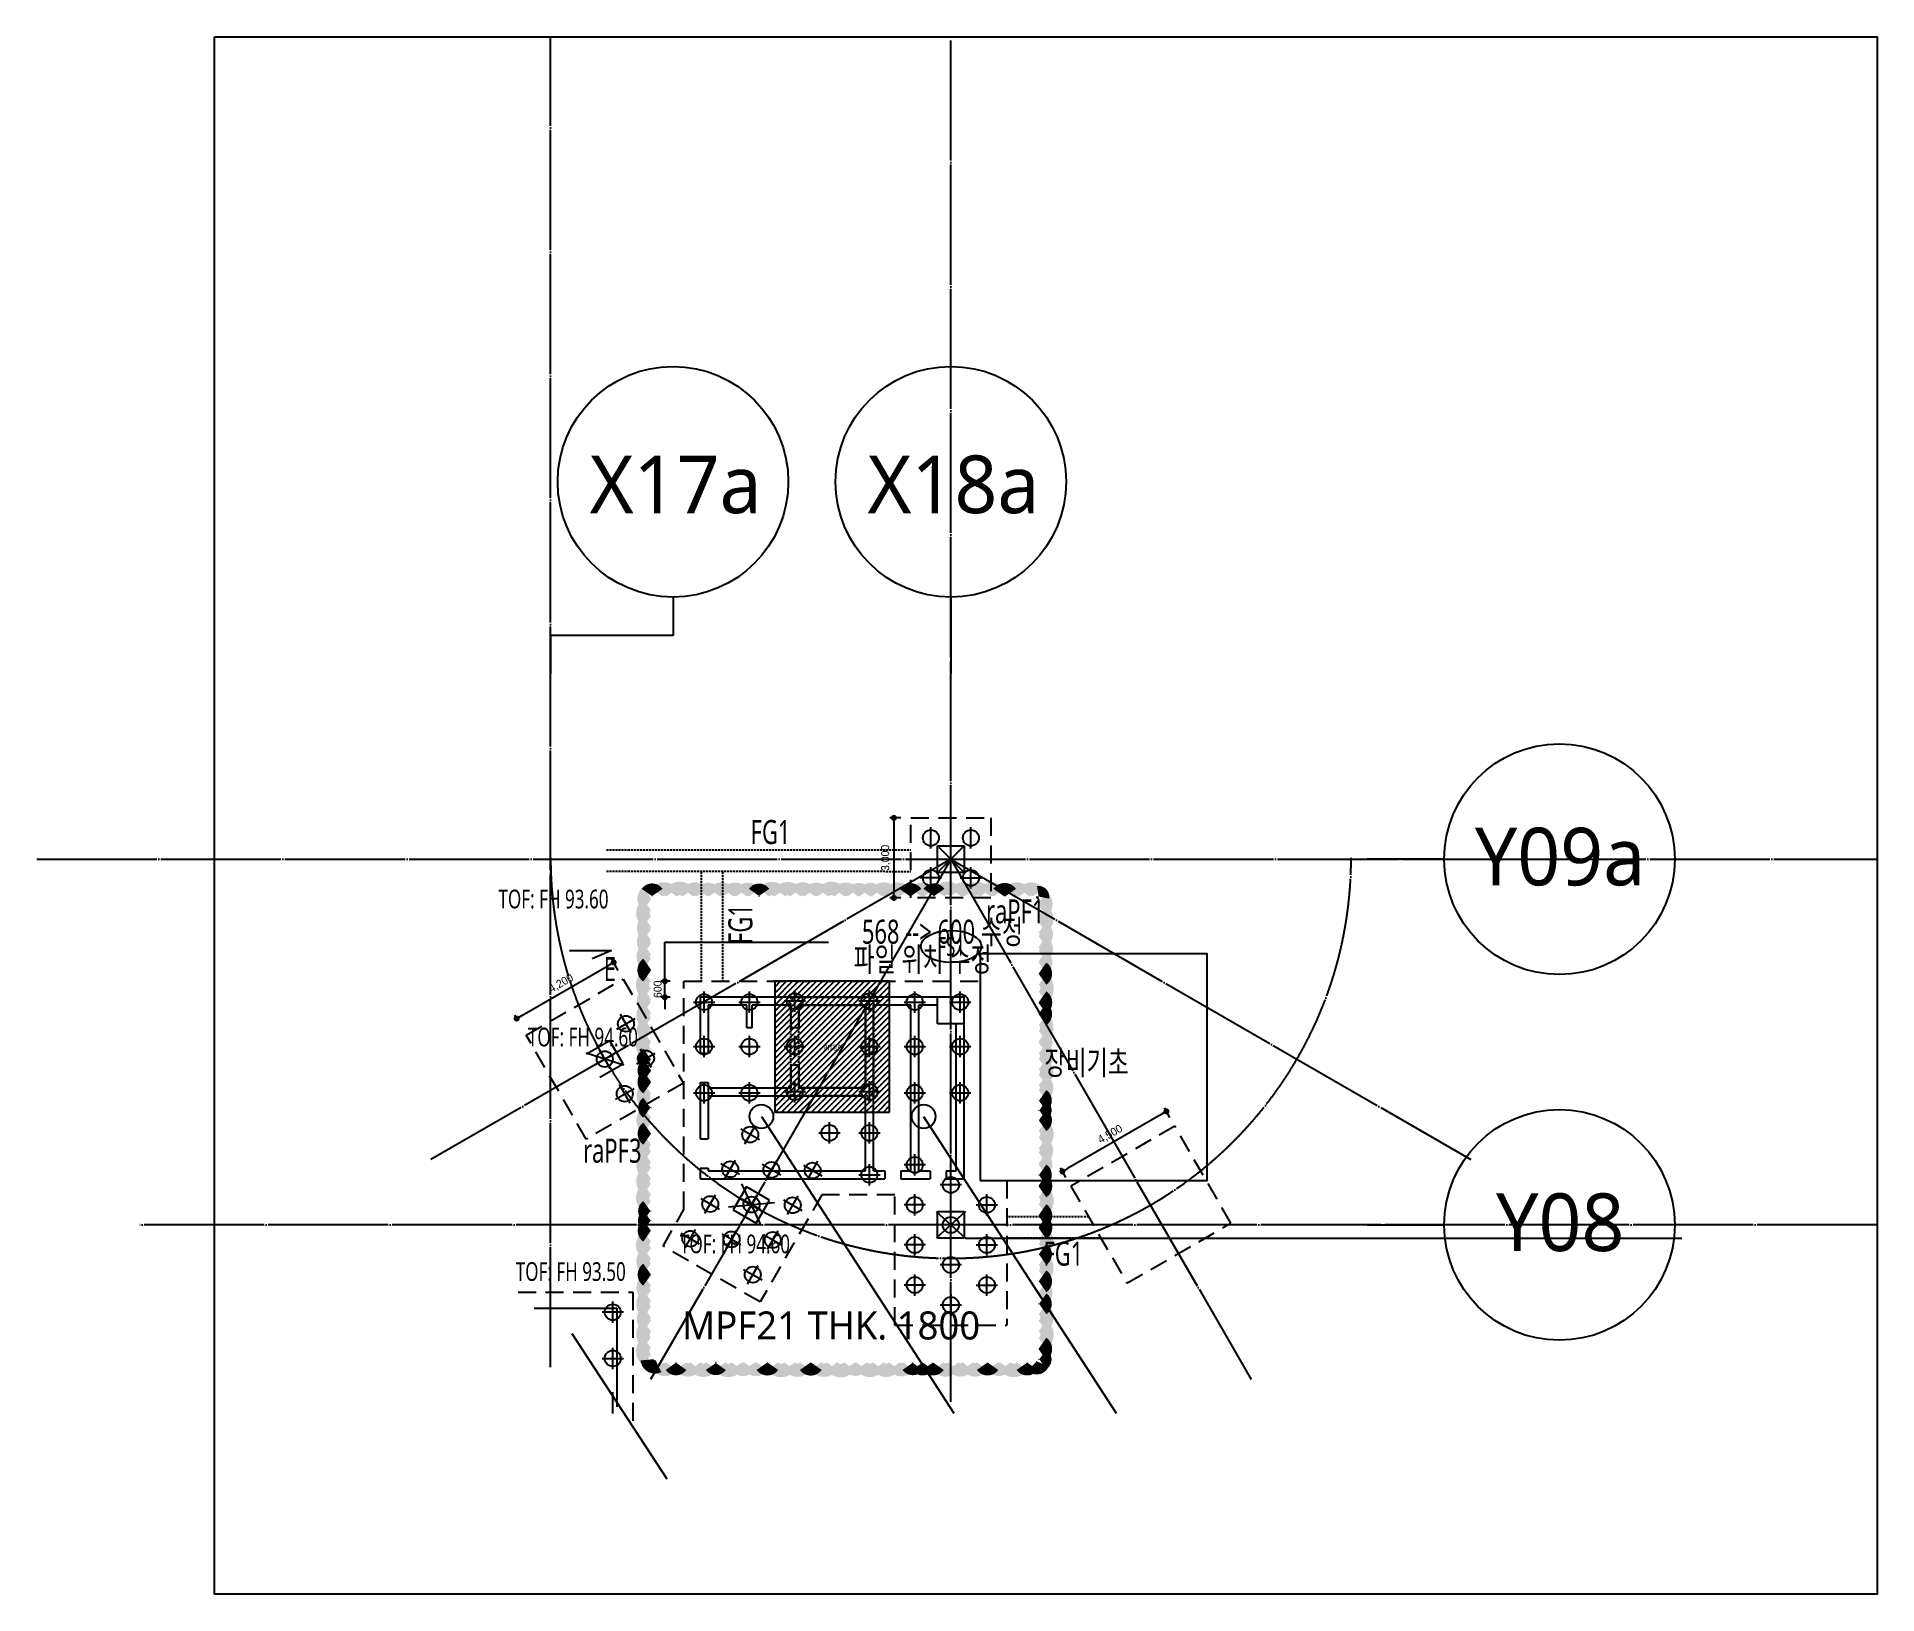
# Model space of a CAD drawing. Header units: millimetres. Extents: x 11948722 to 13111668, y -10771712 to -10232988.
# Drawn here: x 12441256 to 12510225, y -10771712 to -10713368 of the extents above; entities that cross this region are included whole.
import ezdxf
from ezdxf.enums import TextEntityAlignment as Align

# ---------------------------------------------------------------- set-up
doc = ezdxf.new("R2010")
doc.units = ezdxf.units.MM
doc.header["$LTSCALE"] = 150
doc.header["$MEASUREMENT"] = 0
for name, pattern in [('CEN', [6.2, 6, -0.1, 0, -0.1]), ('CONTINOUS', [0]), ('DASHED2', [0.375, 0.25, -0.125]), ('HID', [2.3, 1.5, -0.8]), ('HID2', [4.6, 3, -1.6]), ('XREF-구조평면도-안성 에버게인$0$CEN', [6.2, 6, -0.1, 0, -0.1]), ('XREF-구조평면도-안성 에버게인$0$HIDDEN', [2, 1, -1]), ('XREF-구조평면도-안성 에버게인$0$XREF-구조평면도-안성 에버게인$0$DASHED2', [0.375, 0.25, -0.125]), ('XREF-구조평면도-안성 에버게인$0$XREF-구조평면도-안성 에버게인$0$HIDDEN', [2, 1, -1])]:
    doc.linetypes.add(name, pattern=pattern)
doc.layers.get('0').update_dxf_attribs({"linetype": 'CONTINUOUS'})
doc.layers.get('Defpoints').update_dxf_attribs({"color": 117, "linetype": 'CONTINUOUS'})
doc.layers.add('!!2023-08-17 수정사항', color=80, linetype='CONTINUOUS', plot=False)
for name, color, linetype in [('3TEX', 3, 'CONTINUOUS'), ('__S-CEN', 8, 'CEN'), ('__S_구조체크사항20230112', 111, 'CONTINUOUS'), ('__S_구조체크사항20230116', 101, 'CONTINUOUS'), ('COL', 2, 'CONTINUOUS'), ('F.LINE', 41, 'DASHED2'), ('NOTE', 7, 'CONTINUOUS'), ('PILE', 1, 'CONTINUOUS'), ('x-평면도$0$SYM-2', 7, 'CONTINUOUS'), ('XREF-구조평면도-안성 에버게인$0$3 dim0', 7, 'CONTINUOUS'), ('XREF-구조평면도-안성 에버게인$0$__S-CEN', 8, 'XREF-구조평면도-안성 에버게인$0$CEN'), ('XREF-구조평면도-안성 에버게인$0$__S-G.NAME-RC', 3, 'CONTINUOUS'), ('XREF-구조평면도-안성 에버게인$0$__S_S.NAME-RC', 6, 'CONTINUOUS'), ('XREF-구조평면도-안성 에버게인$0$CNK', 7, 'CONTINUOUS'), ('XREF-구조평면도-안성 에버게인$0$PILE', 1, 'CONTINUOUS'), ('XREF-구조평면도-안성 에버게인$0$XREF-구조평면도-안성 에버게인$0$__S-G.LINE-RC', 222, 'XREF-구조평면도-안성 에버게인$0$XREF-구조평면도-안성 에버게인$0$DASHED2'), ('XREF-구조평면도-안성 에버게인$0$XREF-구조평면도-안성 에버게인$0$■', 144, 'CONTINUOUS'), ('XREF-구조평면도-안성 에버게인$0$XREF-구조평면도-안성 에버게인$0$주철근', 2, 'CONTINUOUS'), ('주철근', 2, 'CONTINUOUS'), ('하부구조체', 171, 'HID2')]:
    doc.layers.add(name, color=color, linetype=linetype)
doc.styles.get("Standard").update_dxf_attribs({"font": 'NanumGothic.ttf'})
doc.styles.add('XREF-구조평면도-안성 에버게인$0$AUDIT_D_190715091641-0', font='')
doc.styles.add('XREF-구조평면도-안성 에버게인$0$Standard', font='')
doc.styles.get('XREF-구조평면도-안성 에버게인$0$AUDIT_D_190715091641-0').set_extended_font_data('Dotum')
doc.styles.get('XREF-구조평면도-안성 에버게인$0$Standard').set_extended_font_data('Dotum')
doc.dimstyles.new('XREF-구조평면도-안성 에버게인$0$scale600', dxfattribs={"dimscale": 600, "dimtxt": 2, "dimasz": 1, "dimexe": 1, "dimexo": 2.5, "dimgap": 0.8, "dimtad": 1, "dimdec": 0, "dimzin": 0, "dimdsep": 46, "dimlunit": 6, "dimtxsty": 'XREF-구조평면도-안성 에버게인$0$AUDIT_D_190715091641-0', "dimblk": 'XREF-구조평면도-안성 에버게인$0$_Dot', "dimcen": 0, "dimdle": 1, "dimclrd": 256, "dimclre": 256, "dimclrt": 3, "dimadec": 0, "dimazin": 0, "dimtfac": 1, "dimtdec": 0, "dimtix": 1, "dimtmove": 2, "dimatfit": 3, "dimldrblk": 'XREF-구조평면도-안성 에버게인$0$_Dot', "dimfxl": 1, "dimtolj": 1, "dimtzin": 0, "dimarcsym": 0})

msp = doc.modelspace()

# ---------------------------------------------------------------- texts
at = {"color": 1, "style": 'XREF-구조평면도-안성 에버게인$0$Standard', "width": 0.7}
msp.add_text('장비기초', height=900, dxfattribs=at).set_placement((12480601.1, -10751789.2), align=Align.MIDDLE)
at = {"layer": '3TEX', "linetype": 'CONTINOUS', "width": 0.7}
for s, p in [('TOF: FH 93.60', (12458558.5, -10745669.3)), ('TOF: FH 94.60', (12459661.3, -10750840.2)), ('TOF: FH 94.60', (12465359.5, -10758589.7)), ('TOF: FH 93.50', (12459204.8, -10759624.2))]:
    msp.add_text(s, height=700, dxfattribs=at).set_placement(p, align=Align.MIDDLE_LEFT)
at = {"layer": '__S_구조체크사항20230112', "linetype": 'CONTINOUS', "width": 0.7}
msp.add_text('PIT평면', height=200, dxfattribs=at).set_placement((12471092.9, -10751231.5), align=Align.MIDDLE)
at = {"layer": '__S_구조체크사항20230116', "color": 1, "width": 0.7}
for s, p in [('568 --> 600 수정', (12475195.3, -10746884.6)), ('파일 위치 수정', (12474450.7, -10747916.1))]:
    msp.add_text(s, height=900, dxfattribs=at).set_placement(p, align=Align.MIDDLE)
at = {"layer": 'NOTE', "color": 140, "width": 0.7}
msp.add_text('raPF1', height=900, dxfattribs=at).set_placement((12477922.2, -10746131.3), align=Align.MIDDLE_CENTER)
at = {"layer": 'NOTE', "color": 6, "width": 0.7}
msp.add_text('raPF3', height=900, dxfattribs=at).set_placement((12462822.1, -10755096.3), align=Align.MIDDLE_CENTER)
at = {"layer": 'NOTE', "color": 1}
msp.add_text('MPF21 THK. 1800', height=1050, dxfattribs=at).set_placement((12465439.7, -10761644.7), align=Align.MIDDLE_LEFT)
at = {"layer": 'x-평면도$0$SYM-2', "color": 3}
for s, p in [('X17a', (12465197.5, -10730134)), ('X18a', (12475609.9, -10730134)), ('Y09a', (12498339.6, -10744078.4)), ('Y08', (12498345.4, -10757778.6))]:
    msp.add_text(s, height=2160, dxfattribs=at).set_placement(p, align=Align.MIDDLE_CENTER)
at = {"layer": 'XREF-구조평면도-안성 에버게인$0$__S-G.NAME-RC', "width": 0.7}
for p in [(12468752.4, -10743158.1), (12479724.7, -10758952.5)]:
    msp.add_text('FG1', height=900, dxfattribs=at).set_placement(p, align=Align.MIDDLE)
msp.add_text('FG1', height=900, rotation=90, dxfattribs=at).set_placement((12467621, -10746608.9), align=Align.MIDDLE)
at = {"layer": 'XREF-구조평면도-안성 에버게인$0$__S_S.NAME-RC', "color": 6, "width": 0.7}
msp.add_text('FS1', height=700, dxfattribs=at).set_placement((12475520.9, -10747446.2), align=Align.MIDDLE)
at = {"layer": 'XREF-구조평면도-안성 에버게인$0$CNK', "color": 1, "width": 0.7}
msp.add_text('E', height=900, dxfattribs=at).set_placement((12462729.9, -10748296.1), align=Align.MIDDLE_CENTER)

# ---------------------------------------------------------------- blocks, each defined once
blk = doc.blocks.new('XREF-구조평면도-안성 에버게인$0$_Dot')
at = {"color": 0, "linetype": 'ByBlock', "lineweight": -2}
blk.add_line((-0.5, 0), (-1, 0), dxfattribs=at)
at = {"color": 0, "linetype": 'ByBlock', "const_width": 0.5}
blk.add_lwpolyline([(-0.25, 0, 1), (0.25, 0, 1)], format="xyb", close=True, dxfattribs=at)
blk = doc.blocks.new('*D2008')
at = {"layer": 'Defpoints', "color": 0, "ltscale": 1200}
for p in [(12462877, -10748046), (12463235, -10748667), (12459420, -10750458)]:
    blk.add_point(p, dxfattribs=at)
at = {"layer": 'XREF-구조평면도-안성 에버게인$0$3 dim0', "lineweight": -2}
for p, q in [((12463048, -10748342), (12462802, -10747916)), ((12459434, -10750033), (12462682, -10748158)), ((12459232, -10750133), (12459165, -10750016))]:
    blk.add_line(p, q, dxfattribs=at)
at = {"layer": 'XREF-구조평면도-안성 에버게인$0$3 dim0', "lineweight": -2, "ltscale": 1200, "xscale": 225, "yscale": 225, "zscale": 225}
for p, rotation in [((12462877, -10748046), 30.00000011081678), ((12459240, -10750146), 210.0000001108168)]:
    blk.add_blockref('XREF-구조평면도-안성 에버게인$0$_Dot', p, dxfattribs=dict(at, rotation=rotation))
at = {"layer": 'XREF-구조평면도-안성 에버게인$0$3 dim0', "color": 3, "ltscale": 1200, "insert": (12460908, -10748837), "char_height": 300, "attachment_point": 5, "rotation": 30, "style": 'XREF-구조평면도-안성 에버게인$0$AUDIT_D_190715091641-0'}
blk.add_mtext('\\A1;4,200', dxfattribs=at)
blk = doc.blocks.new('*D2009')
at = {"layer": 'Defpoints', "color": 0, "ltscale": 1200}
for p in [(12474011, -10742628), (12473375, -10745628), (12474011, -10745628)]:
    blk.add_point(p, dxfattribs=at)
at = {"layer": 'XREF-구조평면도-안성 에버게인$0$3 dim0', "lineweight": -2}
for p, q in [((12473636, -10742628), (12473225, -10742628)), ((12473375, -10742853), (12473375, -10745403)), ((12473636, -10745628), (12473225, -10745628))]:
    blk.add_line(p, q, dxfattribs=at)
at = {"layer": 'XREF-구조평면도-안성 에버게인$0$3 dim0', "lineweight": -2, "ltscale": 1200, "xscale": 225, "yscale": 225, "zscale": 225}
for p, rotation in [((12473375, -10742628), 90), ((12473375, -10745628), 270)]:
    blk.add_blockref('XREF-구조평면도-안성 에버게인$0$_Dot', p, dxfattribs=dict(at, rotation=rotation))
at = {"layer": 'XREF-구조평면도-안성 에버게인$0$3 dim0', "color": 3, "ltscale": 1200, "insert": (12473076, -10744128), "char_height": 300, "attachment_point": 5, "rotation": 90, "style": 'XREF-구조평면도-안성 에버게인$0$AUDIT_D_190715091641-0'}
blk.add_mtext('\\A1;3,000', dxfattribs=at)
blk = doc.blocks.new('*D2010')
at = {"layer": 'Defpoints', "color": 0, "ltscale": 1200}
for p in [(12483907, -10754176), (12479692, -10755875), (12480010, -10756426)]:
    blk.add_point(p, dxfattribs=at)
at = {"layer": 'XREF-구조평면도-안성 에버게인$0$3 dim0', "lineweight": -2}
for p, q in [((12483720, -10753851), (12483514, -10753495)), ((12483394, -10753738), (12479887, -10755763)), ((12479822, -10756101), (12479617, -10755745))]:
    blk.add_line(p, q, dxfattribs=at)
at = {"layer": 'XREF-구조평면도-안성 에버게인$0$3 dim0', "lineweight": -2, "ltscale": 1200, "xscale": 225, "yscale": 225, "zscale": 225}
for p, rotation in [((12483589, -10753625), 30.00000011082159), ((12479692, -10755875), 210.0000001108216)]:
    blk.add_blockref('XREF-구조평면도-안성 에버게인$0$_Dot', p, dxfattribs=dict(at, rotation=rotation))
at = {"layer": 'XREF-구조평면도-안성 에버게인$0$3 dim0', "color": 3, "ltscale": 1200, "insert": (12481491, -10754491), "char_height": 300, "attachment_point": 5, "rotation": 30, "style": 'XREF-구조평면도-안성 에버게인$0$AUDIT_D_190715091641-0'}
blk.add_mtext('\\A1;4,500', dxfattribs=at)
blk = doc.blocks.new('*D2011')
at = {"layer": 'Defpoints', "color": 0, "ltscale": 1200}
for p in [(12464794, -10748748), (12465362, -10748748), (12465362, -10749348)]:
    blk.add_point(p, dxfattribs=at)
at = {"layer": 'XREF-구조평면도-안성 에버게인$0$3 dim0', "lineweight": -2}
for p, q in [((12464987, -10748748), (12464644, -10748748)), ((12464794, -10748523), (12464794, -10748298)), ((12464794, -10749348), (12464794, -10748748)), ((12464987, -10749348), (12464644, -10749348)), ((12464794, -10749573), (12464794, -10749798))]:
    blk.add_line(p, q, dxfattribs=at)
at = {"layer": 'XREF-구조평면도-안성 에버게인$0$3 dim0', "lineweight": -2, "ltscale": 1200, "xscale": 225, "yscale": 225, "zscale": 225}
for p, rotation in [((12464794, -10748748), 270), ((12464794, -10749348), 90)]:
    blk.add_blockref('XREF-구조평면도-안성 에버게인$0$_Dot', p, dxfattribs=dict(at, rotation=rotation))
at = {"layer": 'XREF-구조평면도-안성 에버게인$0$3 dim0', "color": 3, "ltscale": 1200, "insert": (12464524, -10749048), "char_height": 300, "attachment_point": 5, "rotation": 90, "style": 'XREF-구조평면도-안성 에버게인$0$AUDIT_D_190715091641-0'}
blk.add_mtext('\\A1;600', dxfattribs=at)

# ---------------------------------------------------------------- dimensions: what is measured, and where the dimension line sits
at = {"layer": 'XREF-구조평면도-안성 에버게인$0$3 dim0'}
for base, p1, p2, angle, picture, middle in [((12473374.9, -10745628.4), (12474011.1, -10742628.4), (12474011.1, -10745628.4), 270, '*D2009', (12473075.8, -10744128.4)), ((12462876.5, -10748046), (12459419.6, -10750457.6), (12463235.2, -10748667.2), 30, '*D2008', (12460908.5, -10748836.9)), ((12464794, -10748748), (12465361.7, -10749348), (12465361.7, -10748748), 90, '*D2011', (12464523.8, -10749048)), ((12479691.9, -10755875.2), (12483907.1, -10754176.1), (12480009.9, -10756426.1), 210, '*D2010', (12481490.9, -10754491.1))]:
    dim = msp.add_linear_dim(base=base, p1=p1, p2=p2, angle=angle, dimstyle='XREF-구조평면도-안성 에버게인$0$scale600', override={"dimscale": 150, "dimasz": 1.5, "dimtmove": 0}, dxfattribs=at)
    dim.commit()
    dim.dimension.update_dxf_attribs({"geometry": picture, "text_midpoint": middle})

# ---------------------------------------------------------------- hatches: boundary and pattern name
at = {"layer": '__S_구조체크사항20230112', "linetype": 'CONTINOUS'}
h = msp.add_hatch(dxfattribs=at)
h.set_pattern_fill('ANSI31', color=8, scale=50)
h.set_pattern_definition([(45, (4284807.47, -14340342.1), (-112.2532015, 112.2532015), [])])
h.paths.add_polyline_path([(12473210.3, -10748748), (12468910.4, -10748748), (12468910.4, -10753648), (12473210.3, -10753648)])

# ---------------------------------------------------------------- linework, layer by layer
at = {"layer": '!!2023-08-17 수정사항', "linetype": 'CONTINOUS'}
msp.add_lwpolyline([(12447912.2, -10713368.3), (12510225.3, -10713368.3), (12510225.3, -10771711.6), (12447912.2, -10771711.6)], close=True, dxfattribs=at)
at = {"color": 1}
msp.add_lwpolyline([(12476609.7, -10756216.7), (12485109.7, -10756216.7), (12485109.7, -10747716.7), (12476609.7, -10747716.7)], close=True, dxfattribs=at)
at = {"layer": '__S-CEN', "ltscale": 5}
for p, q in [((12460510.5, -10763205.7), (12460510.5, -10713368.3)), ((12475510.5, -10764505.7), (12475510.5, -10713368.3)), ((12441256.2, -10744178.1), (12510225.3, -10744178.1)), ((12510225.3, -10757878.2), (12445112.3, -10757878.2))]:
    msp.add_line(p, q, dxfattribs=at)
at = {"layer": '__S_구조체크사항20230112', "linetype": 'CONTINOUS'}
for p, q in [((12464794, -10749048), (12464794, -10747288.5)), ((12464794, -10747288.5), (12470929.5, -10747288.5))]:
    msp.add_line(p, q, dxfattribs=at)
msp.add_lwpolyline([(12473210.3, -10753648), (12473210.3, -10748748), (12468910.4, -10748748), (12468910.4, -10753648)], close=True, dxfattribs=at)
at = {"layer": '__S_구조체크사항20230116', "color": 1, "linetype": 'CONTINOUS', "const_width": 500}
msp.add_lwpolyline([(12464129.9, -10745431.4, -0.5205671), (12464497.4, -10745431.4, -0.5205671), (12465038.7, -10745431.4, -0.5205671), (12465653.5, -10745431.4, -0.5205671), (12466181.1, -10745431.4, -0.5205671), (12466652.5, -10745431.4, -0.5205671), (12467166.2, -10745431.4, -0.5205671), (12467668.7, -10745431.4, -0.5205671), (12468148, -10745431.4, -0.5205671), (12468498.3, -10745431.4, -0.5205671), (12469103.8, -10745431.4, -0.5205671), (12469688, -10745431.4, -0.5205671), (12470224, -10745431.4, -0.5205671), (12470712.6, -10745431.4, -0.5205671), (12471335.3, -10745431.4, -0.5205671), (12471832.6, -10745431.4, -0.5205671), (12472285.1, -10745431.4, -0.5205671), (12472740.1, -10745431.4, -0.5205671), (12473267.4, -10745431.4, -0.5205671), (12473785.8, -10745431.4, -0.5205671), (12474197.6, -10745431.4, -0.5205671), (12474691.6, -10745431.4, -0.5205671), (12475063.2, -10745431.4, -0.5205671), (12475697.4, -10745431.4, -0.5205671), (12476219.3, -10745431.4, -0.5205671), (12476797.2, -10745431.4, -0.5205671), (12477312.7, -10745431.4, -0.5205671), (12477745.7, -10745431.4, -0.5205671), (12478261.4, -10745431.4, -0.5205671), (12478777.2, -10745431.4, -0.5205671), (12478945.4, -10745606.5, -0.5205671), (12478945.4, -10746100.8, -0.5205671), (12478945.4, -10746724, -0.5205671), (12478945.4, -10747267.7, -0.5205671), (12478945.4, -10747801.6, -0.5205671), (12478945.4, -10748255.4, -0.5205671), (12478945.4, -10748674.8, -0.5205671), (12478945.4, -10749332.8, -0.5205671), (12478945.4, -10749768.8, -0.5205671), (12478945.4, -10750189.1, -0.5205671), (12478945.4, -10750803.4, -0.5205671), (12478945.4, -10751255.1, -0.5205671), (12478945.4, -10751854.4, -0.5205671), (12478945.4, -10752443.3, -0.5205671), (12478945.4, -10753032.6, -0.5205671), (12478945.4, -10753414.8, -0.5205671), (12478945.4, -10753764, -0.5205671), (12478945.4, -10754157.3, -0.5205671), (12478945.4, -10754804.4, -0.5205671), (12478945.4, -10755365.9, -0.5205671), (12478945.4, -10755820.6, -0.5205671), (12478945.4, -10756196.6, -0.5205671), (12478945.4, -10756641.6, -0.5205671), (12478945.4, -10757307.2, -0.5205671), (12478945.4, -10757751.3, -0.5205671), (12478945.4, -10758202.1, -0.5205671), (12478945.4, -10758781.7, -0.5205671), (12478945.4, -10759170.1, -0.5205671), (12478945.4, -10759787.9, -0.5205671), (12478945.4, -10760192.4, -0.5205671), (12478945.4, -10760651.4, -0.5205671), (12478945.4, -10761018.5, -0.5205671), (12478945.4, -10761664.7, -0.5205671), (12478945.4, -10762310.5, -0.5205671), (12478945.4, -10762741.2, -0.5205671), (12478945.4, -10763081.7, -0.5205671), (12478560.7, -10763167.1, -0.5205671), (12478181.5, -10763167.1, -0.5205671), (12477548.1, -10763167.1, -0.5205671), (12477080.9, -10763167.1, -0.5205671), (12476691.8, -10763167.1, -0.5205671), (12476143.3, -10763167.1, -0.5205671), (12475600.1, -10763167.1, -0.5205671), (12475037.1, -10763167.1, -0.5205671), (12474647.4, -10763167.1, -0.5205671), (12474255.1, -10763167.1, -0.5205671), (12473906.7, -10763167.1, -0.5205671), (12473388.1, -10763167.1, -0.5205671), (12472787.9, -10763167.1, -0.5205671), (12472165.2, -10763167.1, -0.5205671), (12471710.9, -10763167.1, -0.5205671), (12471051.9, -10763167.1, -0.5205671), (12470462.5, -10763167.1, -0.5205671), (12470058.2, -10763167.1, -0.5205671), (12469469.4, -10763167.1, -0.5205671), (12468833.4, -10763167.1, -0.5205671), (12468438.5, -10763167.1, -0.5205671), (12467961.7, -10763167.1, -0.5205671), (12467486.2, -10763167.1, -0.5205671), (12466869.1, -10763167.1, -0.5205671), (12466535.7, -10763167.1, -0.5205671), (12465936.6, -10763167.1, -0.5205671), (12465392.7, -10763167.1, -0.5205671), (12465030.4, -10763167.1, -0.5205671), (12464551.7, -10763167.1, -0.5205671), (12464129.9, -10762931.9, -0.5205671), (12464129.9, -10762285.3, -0.5205671), (12464129.9, -10761669.3, -0.5205671), (12464129.9, -10761143.8, -0.5205671), (12464129.9, -10760529.3, -0.5205671), (12464129.9, -10759946.7, -0.5205671), (12464129.9, -10759536.9, -0.5205671), (12464129.9, -10758945.5, -0.5205671), (12464129.9, -10758297.1, -0.5205671), (12464129.9, -10757898.1, -0.5205671), (12464129.9, -10757530.2, -0.5205671), (12464129.9, -10757188.2, -0.5205671), (12464129.9, -10756540.5, -0.5205671), (12464129.9, -10755936.6, -0.5205671), (12464129.9, -10755327.6, -0.5205671), (12464129.9, -10754668.2, -0.5205671), (12464129.9, -10754250.3, -0.5205671), (12464129.9, -10753657, -0.5205671), (12464129.9, -10753317.1, -0.5205671), (12464129.9, -10752746.7, -0.5205671), (12464129.9, -10752310.5, -0.5205671), (12464129.9, -10751882, -0.5205671), (12464129.9, -10751482.2, -0.5205671), (12464129.9, -10750826.2, -0.5205671), (12464129.9, -10750326.6, -0.5205671), (12464129.9, -10749728.6, -0.5205671), (12464129.9, -10749213.1, -0.5205671), (12464129.9, -10748554.9, -0.5205671), (12464129.9, -10748109.2, -0.5205671), (12464129.9, -10747542.9, -0.5205671), (12464129.9, -10747012.7, -0.5205671), (12464129.9, -10746508, -0.5205671), (12464129.9, -10745888.1, -0.5205671)], format="xyb", close=True, dxfattribs=at)
at = {"layer": 'COL'}
for p, q in [((12475010.5, -10744678.1), (12475010.5, -10743678.1)), ((12475010.5, -10743678.1), (12476010.5, -10743678.1)), ((12476010.5, -10743678.1), (12476010.5, -10744678.1)), ((12476010.5, -10744678.1), (12475010.5, -10744678.1)), ((12476010.4, -10749348), (12466110.4, -10749348)), ((12466110.4, -10749348), (12466110.4, -10751448)), ((12475010.4, -10750348), (12475010.4, -10749348)), ((12476010.4, -10756148), (12476010.4, -10749348)), ((12467860.4, -10749648), (12466410.4, -10749648)), ((12466410.4, -10749648), (12466410.4, -10751448)), ((12467860.4, -10750498), (12467860.4, -10749648)), ((12469510.4, -10749648), (12468060.4, -10749648)), ((12468060.4, -10750498), (12468060.4, -10749648)), ((12469510.4, -10749648), (12469510.4, -10750498)), ((12472310.4, -10749648), (12469810.4, -10749648)), ((12469810.4, -10749648), (12469810.4, -10750498)), ((12472310.4, -10752748), (12472310.4, -10749648)), ((12472610.4, -10755848), (12472610.4, -10749648)), ((12474010.4, -10749648), (12472610.4, -10749648)), ((12474010.4, -10755848), (12474010.4, -10749648)), ((12475010.4, -10749648), (12474310.4, -10749648)), ((12474310.4, -10755848), (12474310.4, -10749648)), ((12468060.4, -10750498), (12467860.4, -10750498)), ((12469810.4, -10750498), (12469510.4, -10750498)), ((12476010.4, -10750348), (12475010.4, -10750348)), ((12475710.4, -10755848), (12475710.4, -10750348)), ((12462724.7, -10750982.6), (12461858.7, -10751482.6)), ((12463224.7, -10751848.7), (12462724.7, -10750982.6)), ((12466110.5, -10751448), (12466410.5, -10751448)), ((12462358.7, -10752348.7), (12463224.7, -10751848.7)), ((12469510.4, -10751898), (12469510.4, -10752748)), ((12469810.4, -10751898), (12469510.4, -10751898)), ((12469810.4, -10751898), (12469810.4, -10752748)), ((12466110.4, -10752548), (12466410.4, -10752548)), ((12466110.4, -10752548), (12466110.4, -10754648)), ((12466410.4, -10752548), (12466410.4, -10752748)), ((12466410.4, -10752748), (12469510.4, -10752748)), ((12469810.4, -10752748), (12472310.4, -10752748)), ((12466410.4, -10753048), (12472310.4, -10753048)), ((12466410.4, -10753048), (12466410.4, -10754648)), ((12472310.4, -10755848), (12472310.4, -10753048)), ((12466110.4, -10754648), (12466410.4, -10754648)), ((12466110.4, -10755748), (12466110.4, -10756148)), ((12466110.4, -10755748), (12466410.4, -10755748)), ((12466110.4, -10756148), (12473030.4, -10756148)), ((12466410.4, -10755748), (12466410.4, -10755848)), ((12466410.4, -10755848), (12472310.4, -10755848)), ((12472610.4, -10755848), (12473030.4, -10755848)), ((12473030.4, -10755848), (12473030.4, -10756148)), ((12473630.4, -10755848), (12474010.4, -10755848)), ((12473630.4, -10755848), (12473630.4, -10756148)), ((12473630.4, -10756148), (12474730.4, -10756148)), ((12474310.4, -10755848), (12474730.4, -10755848)), ((12474730.4, -10755848), (12474730.4, -10756148)), ((12475330.4, -10755848), (12475710.4, -10755848)), ((12475330.4, -10755848), (12475330.4, -10756148)), ((12475330.4, -10756148), (12476010.4, -10756148)), ((12467849, -10756448), (12467349, -10757314)), ((12468715, -10756948), (12467849, -10756448)), ((12468215, -10757814), (12468715, -10756948)), ((12467349, -10757314), (12468215, -10757814)), ((12475010.4, -10758378.1), (12475010.4, -10757378.1)), ((12475010.4, -10757378.1), (12476010.4, -10757378.1)), ((12476010.4, -10757378.1), (12476010.4, -10758378.1)), ((12476010.4, -10758378.1), (12475010.4, -10758378.1)), ((12459890.1, -10760997.3), (12462990.1, -10760997.3)), ((12462990.1, -10760997.3), (12462990.1, -10764697.3))]:
    msp.add_line(p, q, dxfattribs=at)
at = {"layer": 'F.LINE', "linetype": 'HID', "ltscale": 3}
for p, q in [((12465509.8, -10757305), (12465509.8, -10748748)), ((12465509.8, -10748748), (12476609.7, -10748748)), ((12476609.7, -10748748), (12476609.7, -10756216.7)), ((12476609.7, -10756216.7), (12477609.5, -10756216.7)), ((12477609.5, -10756216.7), (12477609.5, -10761629.5)), ((12473409.9, -10756749.7), (12470675.2, -10756747.3)), ((12473409.9, -10761629.5), (12473409.9, -10756749.7)), ((12459290.1, -10760397.3), (12463590.1, -10760397.3)), ((12463590.1, -10760397.3), (12463590.1, -10765297.3)), ((12473409.9, -10761629.5), (12477609.5, -10761629.5))]:
    msp.add_line(p, q, dxfattribs=at)
at = {"layer": 'F.LINE', "linetype": 'CONTINOUS'}
msp.add_line((12476060.4, -10758378.1), (12502910.2, -10758378.4), dxfattribs=at)
at = {"layer": 'F.LINE', "linetype": 'HID', "ltscale": 3}
for points in [[(12474011.1, -10742628.4), (12477010.7, -10742628.4), (12477010.7, -10745628.4), (12474011.1, -10745628.4)], [(12459598.2, -10750767), (12463235.2, -10748667.2), (12465485.2, -10752564.3), (12461848.2, -10754664.1)], [(12486007, -10757813), (12483907.1, -10754176.1), (12480010, -10756426.2), (12482109.9, -10760063.1)]]:
    msp.add_lwpolyline(points, close=True, dxfattribs=at)
msp.add_lwpolyline([(12470675.2, -10756747.3), (12468364.1, -10760765.6), (12464723.7, -10758671.9), (12465509.8, -10757305)], dxfattribs=at)
at = {"layer": 'NOTE'}
for p, q in [((12468409.4, -10753818.2), (12475619.7, -10764932.7)), ((12474489.4, -10753818.2), (12481699.7, -10764932.7)), ((12461310.3, -10761945.7), (12464866.5, -10767389.2))]:
    msp.add_line(p, q, dxfattribs=at)
for centre in [(12468409.4, -10753818.2), (12474489.4, -10753818.2)]:
    msp.add_circle(centre, 445.5, dxfattribs=at)
at = {"layer": 'PILE'}
for p, q in [((12474760.9, -10743778.4), (12474760.9, -10742978.4)), ((12476260.9, -10743778.4), (12476260.9, -10742978.4)), ((12474760.9, -10745278.4), (12474760.9, -10744478.4)), ((12476260.9, -10745278.4), (12476260.9, -10744478.4)), ((12475160.9, -10744878.4), (12474360.9, -10744878.4)), ((12475860.9, -10744878.4), (12476660.9, -10744878.4)), ((12466259.8, -10749929.5), (12466259.8, -10749129.5)), ((12467959.8, -10749929.5), (12467959.8, -10749129.5)), ((12474159.7, -10749929.5), (12474159.7, -10749129.5)), ((12475859.7, -10749929.5), (12475859.7, -10749129.5)), ((12462989.4, -10750541.1), (12463682.2, -10750141.1)), ((12463535.8, -10750687.5), (12463135.8, -10749994.7)), ((12465859.8, -10749529.5), (12466659.8, -10749529.5)), ((12467559.8, -10749529.5), (12468359.8, -10749529.5)), ((12473759.7, -10749529.5), (12474559.7, -10749529.5)), ((12475459.7, -10749529.5), (12476259.7, -10749529.5)), ((12466259.8, -10751598), (12466259.8, -10750798)), ((12467959.8, -10751598), (12467959.8, -10750798)), ((12469660.3, -10751598), (12469660.3, -10750798)), ((12472460.3, -10751598), (12472460.3, -10750798)), ((12474159.7, -10751598), (12474159.7, -10750798)), ((12475859.7, -10751598), (12475859.7, -10750798)), ((12462195.3, -10751865.7), (12462888.1, -10751465.7)), ((12462741.7, -10752012.1), (12462341.7, -10751319.2)), ((12463739.4, -10751840.2), (12464432.2, -10751440.2)), ((12464285.8, -10751986.6), (12463885.8, -10751293.8)), ((12465859.8, -10751198), (12466659.8, -10751198)), ((12467559.8, -10751198), (12468359.8, -10751198)), ((12469260.3, -10751198), (12470060.3, -10751198)), ((12472060.3, -10751198), (12472860.3, -10751198)), ((12473759.7, -10751198), (12474559.7, -10751198)), ((12475459.7, -10751198), (12476259.7, -10751198)), ((12462945.3, -10753164.7), (12463638.1, -10752764.7)), ((12463491.7, -10753311.1), (12463091.7, -10752618.3)), ((12465859.8, -10752929.5), (12466659.8, -10752929.5)), ((12466259.8, -10753329.5), (12466259.8, -10752529.5)), ((12467559.8, -10752929.5), (12468359.8, -10752929.5)), ((12467959.8, -10753329.5), (12467959.8, -10752529.5)), ((12473759.7, -10752929.5), (12474559.7, -10752929.5)), ((12474159.7, -10753329.5), (12474159.7, -10752529.5)), ((12475459.7, -10752929.5), (12476259.7, -10752929.5)), ((12475859.7, -10753329.5), (12475859.7, -10752529.5)), ((12468337.8, -10754694.1), (12467644.3, -10754295.3)), ((12467791.6, -10754841.5), (12468190.5, -10754148)), ((12470959.7, -10754829.5), (12470959.7, -10754029.5)), ((12472459.7, -10754829.5), (12472459.7, -10754029.5)), ((12470559.7, -10754429.5), (12471359.7, -10754429.5)), ((12472059.7, -10754429.5), (12472859.7, -10754429.5)), ((12467589.9, -10755994.4), (12466896.5, -10755595.6)), ((12467043.8, -10756141.8), (12467442.6, -10755448.3)), ((12469134.1, -10756017.3), (12468440.6, -10755618.5)), ((12468588, -10756164.7), (12468986.8, -10755471.2)), ((12469984.8, -10755641.4), (12470678.3, -10756040.2)), ((12470132.1, -10756187.6), (12470531, -10755494.1)), ((12472459.7, -10756399.3), (12472459.7, -10755599.3)), ((12474559.7, -10755629.5), (12473759.7, -10755629.5)), ((12474159.7, -10756029.5), (12474159.7, -10755229.5)), ((12472059.7, -10755999.3), (12472859.7, -10755999.3)), ((12475909.7, -10756379.5), (12475109.7, -10756379.5)), ((12475509.7, -10756779.5), (12475509.7, -10755979.5)), ((12466842.1, -10757294.7), (12466148.6, -10756895.9)), ((12466296, -10757442), (12466694.8, -10756748.6)), ((12468386.3, -10757317.6), (12467692.8, -10756918.8)), ((12467840.1, -10757465), (12468239, -10756771.5)), ((12469237, -10756941.7), (12469930.5, -10757340.5)), ((12469384.3, -10757487.9), (12469783.1, -10756794.4)), ((12474159.7, -10757529.5), (12474159.7, -10756729.5)), ((12476859.7, -10757529.5), (12476859.7, -10756729.5)), ((12474559.7, -10757129.5), (12473759.7, -10757129.5)), ((12475509.7, -10758279.5), (12475509.7, -10757479.5)), ((12476459.7, -10757129.5), (12477259.7, -10757129.5)), ((12466094.3, -10758595), (12465400.8, -10758196.2)), ((12465548.1, -10758742.3), (12465947, -10758048.9)), ((12467638.5, -10758617.9), (12466945, -10758219.1)), ((12467092.3, -10758765.2), (12467491.1, -10758071.8)), ((12468489.1, -10758242), (12469182.6, -10758640.8)), ((12468636.5, -10758788.1), (12469035.3, -10758094.7)), ((12474159.7, -10759029.5), (12474159.7, -10758229.5)), ((12475909.7, -10757879.5), (12475109.7, -10757879.5)), ((12476859.7, -10759029.5), (12476859.7, -10758229.5)), ((12474559.7, -10758629.5), (12473759.7, -10758629.5)), ((12475509.7, -10759779.5), (12475509.7, -10758979.5)), ((12476459.7, -10758629.5), (12477259.7, -10758629.5)), ((12467741.3, -10759542.3), (12468434.8, -10759941.1)), ((12467888.6, -10760088.4), (12468287.5, -10759394.9)), ((12474159.7, -10760529.5), (12474159.7, -10759729.5)), ((12475909.7, -10759379.5), (12475109.7, -10759379.5)), ((12476859.7, -10760529.5), (12476859.7, -10759729.5)), ((12474559.7, -10760129.5), (12473759.7, -10760129.5)), ((12475509.7, -10760479.5), (12475509.7, -10761279.5)), ((12476459.7, -10760129.5), (12477259.7, -10760129.5)), ((12475909.7, -10760879.5), (12475109.7, -10760879.5)), ((12462840, -10763278.7), (12462840, -10762478.7)), ((12462440, -10762878.7), (12463240, -10762878.7))]:
    msp.add_line(p, q, dxfattribs=at)
at = {"layer": 'PILE', "color": 7}
for centre in [(12474760.9, -10743378.4), (12476260.9, -10743378.4), (12474760.9, -10744878.4), (12476260.9, -10744878.4), (12466259.8, -10749529.5), (12467959.8, -10749529.5), (12474159.7, -10749529.5), (12475859.7, -10749529.5), (12463335.8, -10750341.1), (12466259.8, -10751198), (12467959.8, -10751198), (12469660.3, -10751198), (12472460.3, -10751198), (12474159.7, -10751198), (12475859.7, -10751198), (12462541.7, -10751665.7), (12464085.8, -10751640.2), (12463291.7, -10752964.7), (12466259.8, -10752929.5), (12467959.8, -10752929.5), (12474159.7, -10752929.5), (12475859.7, -10752929.5), (12467991, -10754494.7), (12470959.7, -10754429.5), (12472459.7, -10754429.5), (12467243.2, -10755795), (12468787.4, -10755817.9), (12470331.6, -10755840.8), (12472459.7, -10755999.3), (12474159.7, -10755629.5), (12475509.7, -10756379.5), (12466495.4, -10757095.3), (12468039.5, -10757118.2), (12469583.7, -10757141.1), (12474159.7, -10757129.5), (12476859.7, -10757129.5), (12475509.7, -10757879.5), (12465747.5, -10758395.6), (12467291.7, -10758418.5), (12468835.9, -10758441.4), (12474159.7, -10758629.5), (12476859.7, -10758629.5), (12475509.7, -10759379.5), (12468088.1, -10759741.7), (12474159.7, -10760129.5), (12476859.7, -10760129.5), (12475509.7, -10760879.5), (12462840, -10762878.7)]:
    msp.add_circle(centre, 300, dxfattribs=at)
at = {"layer": 'x-평면도$0$SYM-2'}
for p, q in [((12465097.9, -10734356.4), (12465097.9, -10735796.4)), ((12475510.3, -10734356.4), (12475510.3, -10737236.4)), ((12465097.9, -10735796.4), (12460510.3, -10735796.4)), ((12460510.3, -10735796.4), (12460510.3, -10737236.4)), ((12493997, -10744177.9), (12491117, -10744177.9)), ((12491117, -10757878.2), (12493997, -10757878.2))]:
    msp.add_line(p, q, dxfattribs=at)
for centre in [(12465097.9, -10730036.4), (12475510.3, -10730036.4), (12498317, -10744177.9), (12498317, -10757878.2)]:
    msp.add_circle(centre, 4320, dxfattribs=at)
at = {"layer": 'XREF-구조평면도-안성 에버게인$0$__S-CEN', "ltscale": 5}
for q in [(12456024.9, -10755428.2), (12464260.5, -10763663.8), (12494996.1, -10755428.2), (12486760.5, -10763663.8)]:
    msp.add_line((12475510.5, -10744178.2), q, dxfattribs=at)
msp.add_arc((12475510.5, -10744128.1), 15000, 180, 0, dxfattribs=at)
at = {"layer": 'XREF-구조평면도-안성 에버게인$0$__S_S.NAME-RC', "color": 252}
msp.add_ellipse((12475520.9, -10747443.5), major_axis=(-1137.1, 0), ratio=0.5276527, dxfattribs=at)
at = {"layer": 'XREF-구조평면도-안성 에버게인$0$CNK', "color": 1}
for p, q in [((12461224.1, -10747599.5), (12462791.6, -10747599.5)), ((12462791.6, -10747599.5), (12462069, -10747913.4))]:
    msp.add_line(p, q, dxfattribs=at)
at = {"layer": 'XREF-구조평면도-안성 에버게인$0$PILE'}
for p, q in [((12470060.3, -10749498), (12469260.3, -10749498)), ((12469660.3, -10749898), (12469660.3, -10749098)), ((12472860.3, -10749498), (12472060.3, -10749498)), ((12472460.3, -10749898), (12472460.3, -10749098)), ((12470060.3, -10752898), (12469260.3, -10752898)), ((12469660.3, -10753298), (12469660.3, -10752498)), ((12472860.3, -10752898), (12472060.3, -10752898)), ((12472460.3, -10753298), (12472460.3, -10752498)), ((12463240.1, -10761147.3), (12462440.1, -10761147.3)), ((12462840.1, -10761547.3), (12462840.1, -10760747.3)), ((12462840.1, -10764947.3), (12462840.1, -10764147.3))]:
    msp.add_line(p, q, dxfattribs=at)
at = {"layer": 'XREF-구조평면도-안성 에버게인$0$PILE', "color": 7}
for centre in [(12469660.3, -10749498), (12472460.3, -10749498), (12469660.3, -10752898), (12472460.3, -10752898), (12462840.1, -10761147.3)]:
    msp.add_circle(centre, 300, dxfattribs=at)
at = {"layer": 'XREF-구조평면도-안성 에버게인$0$XREF-구조평면도-안성 에버게인$0$__S-G.LINE-RC', "ltscale": 2}
for p, q in [((12480675.1, -10757578.1), (12477609.5, -10757578.1)), ((12481137, -10758378.1), (12477609.5, -10758378.1))]:
    msp.add_line(p, q, dxfattribs=at)
for points in [[(12462611.3, -10743828.4), (12474011.1, -10743831.4)], [(12462611.3, -10744628.5), (12474011.1, -10744631.9)], [(12466160.5, -10748779.5), (12466161.9, -10744629.5)], [(12466960.5, -10748779.5), (12466961.9, -10744629.8)]]:
    msp.add_lwpolyline(points, dxfattribs=at)
at = {"layer": 'XREF-구조평면도-안성 에버게인$0$XREF-구조평면도-안성 에버게인$0$■'}
for p, q in [((12475060.4, -10743728), (12475960.5, -10744628.2)), ((12475960.4, -10743728.2), (12475060.4, -10744628.2)), ((12466410.4, -10750298), (12466410.4, -10750498)), ((12461841, -10751435.1), (12463259.8, -10751886.1)), ((12466410.4, -10752748), (12466410.4, -10753048)), ((12468397, -10757898.9), (12467683.4, -10756334.9)), ((12467183.4, -10757200.9), (12468897, -10757032.9)), ((12476060.4, -10757378.1), (12474960.4, -10758378.2)), ((12474960.4, -10757378.2), (12476060.4, -10758378.1))]:
    msp.add_line(p, q, dxfattribs=at)
at = {"layer": 'XREF-구조평면도-안성 에버게인$0$XREF-구조평면도-안성 에버게인$0$주철근', "color": 3, "ltscale": 0.06, "const_width": 2}
for points in [[(12468169.4, -10748779.5), (12468169.4, -10760653.7)], [(12474249.4, -10748779.5), (12474249.4, -10761629.5)], [(12465509.8, -10753638.2), (12476609.7, -10753638.2)]]:
    msp.add_lwpolyline(points, dxfattribs=at)
at = {"layer": 'XREF-구조평면도-안성 에버게인$0$XREF-구조평면도-안성 에버게인$0$주철근', "color": 3, "linetype": 'XREF-구조평면도-안성 에버게인$0$XREF-구조평면도-안성 에버게인$0$HIDDEN', "ltscale": 0.5, "const_width": 2}
for points in [[(12468619.4, -10748779.5), (12468619.4, -10760321.8)], [(12474699.4, -10748779.5), (12474699.4, -10761629.5)], [(12465509.8, -10754088.2), (12476609.7, -10754088.2)]]:
    msp.add_lwpolyline(points, dxfattribs=at)
at = {"layer": '주철근', "color": 3, "ltscale": 0.06, "const_width": 2}
msp.add_lwpolyline([(12459290.1, -10761765.7), (12463590.1, -10761765.7)], dxfattribs=at)
at = {"layer": '주철근', "color": 3, "linetype": 'XREF-구조평면도-안성 에버게인$0$HIDDEN', "ltscale": 0.5, "const_width": 2}
msp.add_lwpolyline([(12459290.1, -10762215.7), (12463590.1, -10762215.7)], dxfattribs=at)
at = {"layer": '하부구조체', "ltscale": 0.15}
for p, q in [((12469510.3, -10749348), (12472610.3, -10749348)), ((12469510.3, -10753048), (12469510.3, -10749348)), ((12472610.3, -10749348), (12472610.3, -10753048)), ((12469810.3, -10749648), (12472310.3, -10749648)), ((12469810.3, -10752748), (12469810.3, -10749648)), ((12472310.3, -10749648), (12472310.3, -10752748)), ((12472310.3, -10752748), (12469810.3, -10752748)), ((12472610.3, -10753048), (12469510.3, -10753048))]:
    msp.add_line(p, q, dxfattribs=at)

msp.set_redraw_order([(e.dxf.handle, doc.entitydb.next_handle()) for e in msp.query("TEXT MTEXT ATTDEF DIMENSION ARC_DIMENSION")])  # texts and dimensions are drawn at this point

doc.saveas('drawing.dxf')
